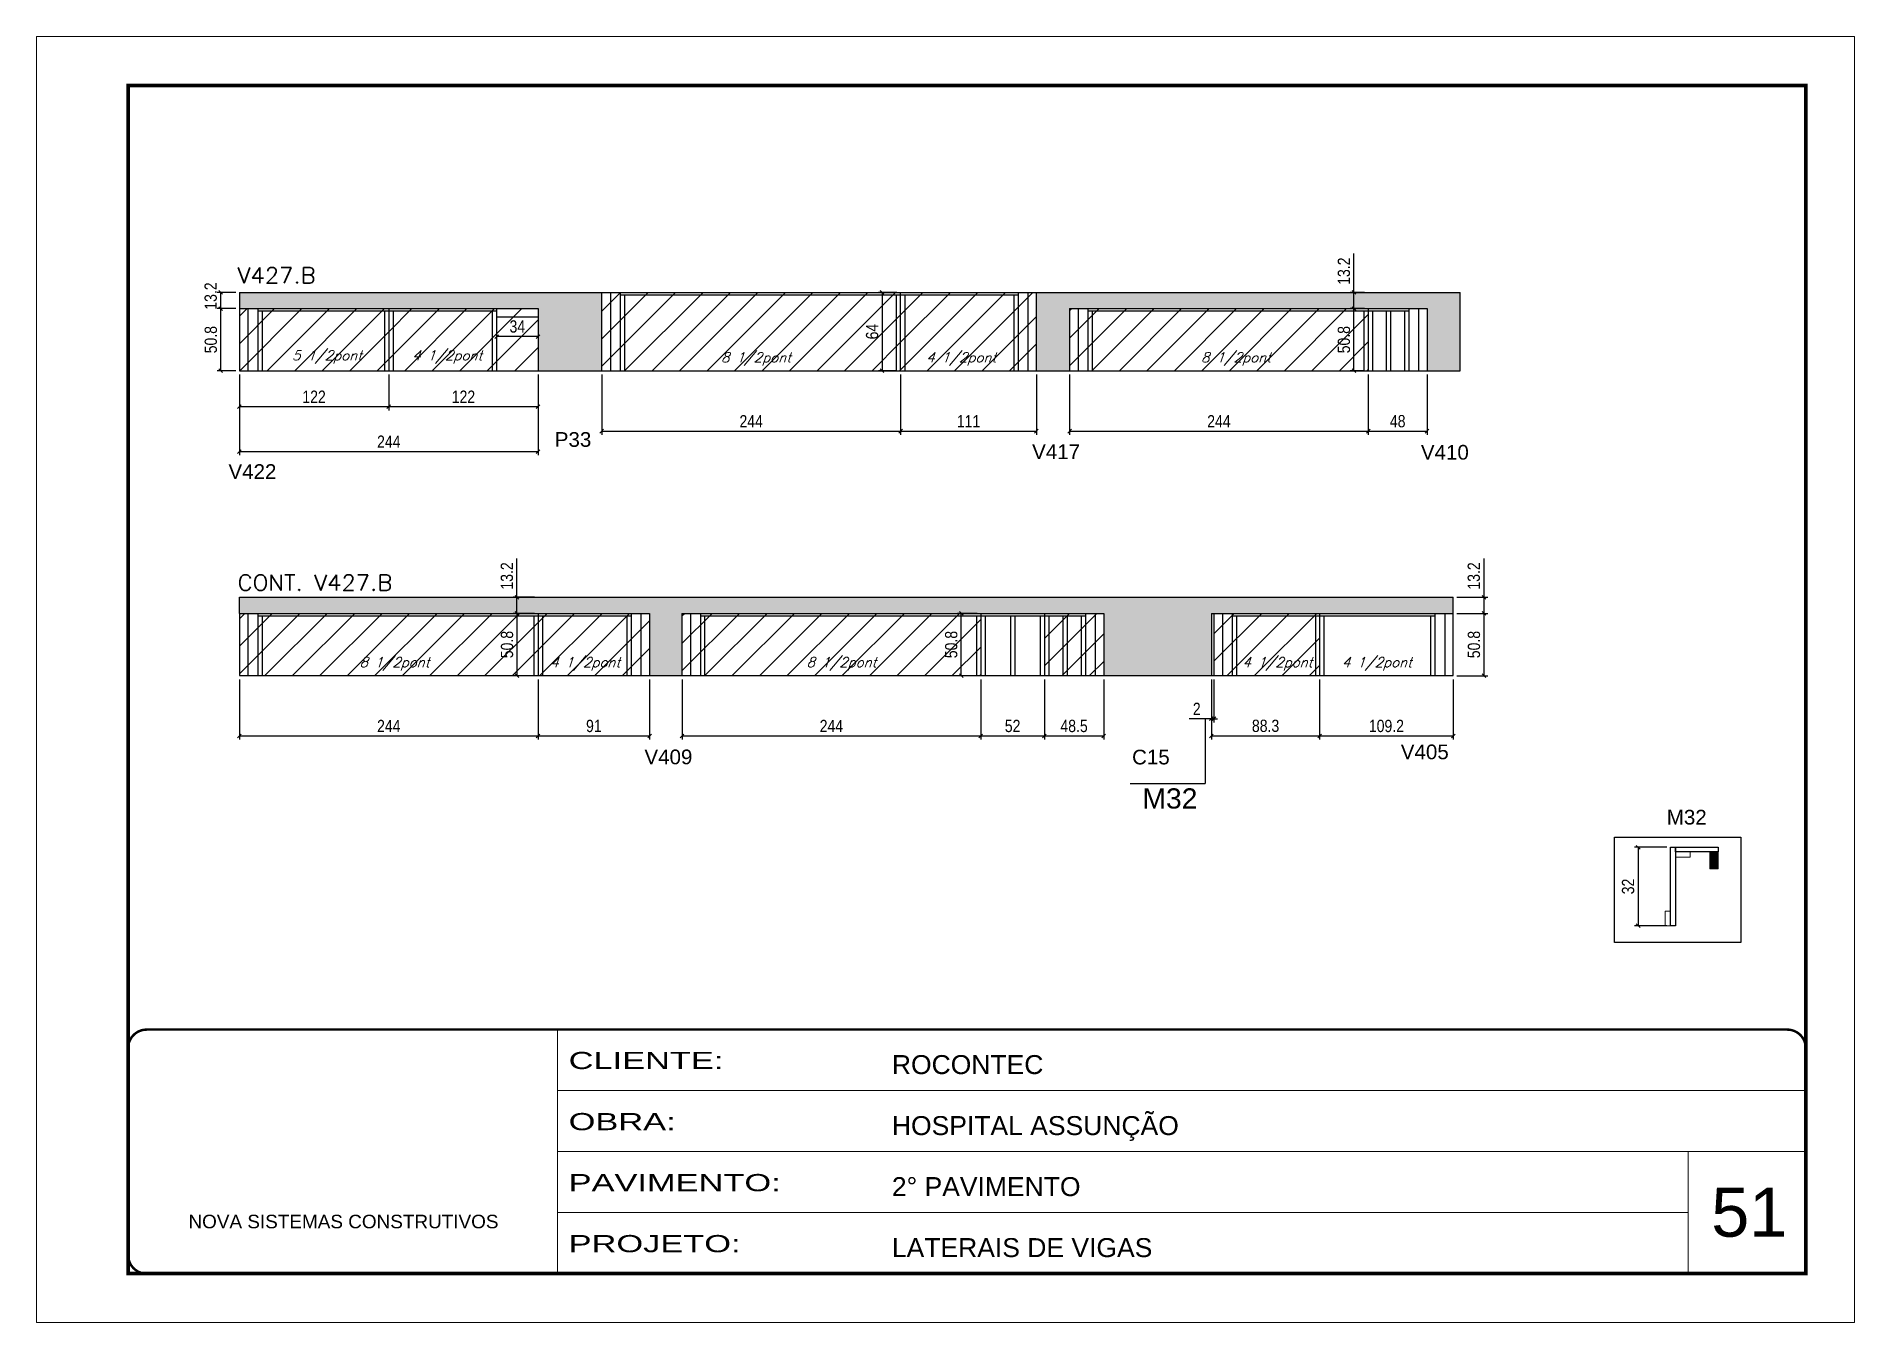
# Model space of a CAD drawing. Extents: x 137137 to 143418, y 10464 to 34486.
# Drawn here: x 140307 to 141792, y 19653 to 20703 of the extents above; entities that cross this region are included whole.
import ezdxf

# ---------------------------------------------------------------- set-up
doc = ezdxf.new("R2010")
doc.units = 0
doc.linetypes.add('CONTINUO', pattern=[0])
doc.linetypes.add('DASHED', pattern=[0.75, 0.5, -0.25])
for name, color, linetype in [('5', 5, 'Continuous'), ('COTA', 241, 'Continuous'), ('NOMENCLATURA', 7, 'Continuous'), ('Painéis', 200, 'Continuous'), ('Reaproveitamento', 251, 'Continuous'), ('SARR_2.2x7', 40, 'Continuous'), ('SARR_3.5x7', 81, 'Continuous'), ('texto', 7, 'Continuous')]:
    doc.layers.add(name, color=color, linetype=linetype)
for name, color, linetype, lineweight in [('CARIMBO', 255, 'Continuous', 9), ('Folhas', 255, 'Continuous', 9), ('Madeira', 126, 'Continuous', 18), ('Sarr 2.2x7', 40, 'Continuous', 9), ('SARRAFO DE PRESSAO', 251, 'DASHED', 9), ('Texto Seção', 7, 'Continuous', 15)]:
    doc.layers.add(name, color=color, linetype=linetype, lineweight=lineweight)
doc.styles.add('ARIAL', font='arial.ttf')
doc.styles.add('COTA TECNICA', font='techl___.ttf', dxfattribs={"height": 10})
doc.styles.add('REGUA-120', font='ROMANS.shx', dxfattribs={"height": 15})
doc.styles.add('Romans', font='romans.shx')
doc.styles.get("Standard").update_dxf_attribs({"font": 'arial.ttf'})
doc.styles.add('Tecnologia', font='')
doc.styles.get('Tecnologia').set_extended_font_data('Forgotten Futurist')
doc.dimstyles.new('PAINEL', dxfattribs={"dimtxt": 10, "dimasz": 3, "dimexe": 3, "dimexo": 3, "dimgap": 3, "dimtad": 1, "dimdec": 1, "dimzin": 12, "dimdsep": 46, "dimtxsty": 'COTA TECNICA', "dimblk1": 'OBLIQUE', "dimblk2": 'OBLIQUE', "dimsah": 1, "dimcen": 0.9, "dimclrd": 4, "dimclre": 4, "dimclrt": 240, "dimadec": 1, "dimazin": 3, "dimtfac": 1, "dimtdec": 1, "dimtmove": 0, "dimatfit": 3, "dimfxl": 1, "dimtolj": 1, "dimtzin": 12, "dimarcsym": 0})

msp = doc.modelspace()

# ---------------------------------------------------------------- texts
at = {"layer": '5', "linetype": 'Continuous'}
for s, p in [('P33', (140730.68, 20367.81)), ('V417', (141120.53, 20357.78)), ('V410', (141438.05, 20357.37)), ('V422', (140464.19, 20341.63)), ('V405', (141421.64, 20112.79)), ('V409', (140803.92, 20108.69)), ('C15', (141202.17, 20108.55))]:
    msp.add_text(s, height=12, rotation=0.00004, dxfattribs=at).set_placement(p)
at = {"layer": '5', "color": 7, "linetype": 'Continuous'}
msp.add_text('M32', height=12, rotation=359.99996, dxfattribs=at).set_placement((141638.88, 20059.49))
at = {"layer": 'CARIMBO', "style": 'ARIAL'}
msp.add_text('51', height=40, dxfattribs=at).set_placement((141675.15, 19723.02))
at = {"layer": 'NOMENCLATURA', "linetype": 'Continuous'}
msp.add_text('M32', height=16.5, dxfattribs=at).set_placement((141210.68, 20072.53))
at = {"layer": 'texto', "color": 2, "char_height": 8, "attachment_point": 5, "style": 'Romans'}
for s, insert in [('{\\Q19;\\C256;5 1/2pont}', (140544.68, 20441.17)), ('{\\Q19;\\C256;4 1/2pont}', (140642.88, 20441.17)), ('{\\Q19;\\C256;8 1/2pont}', (140895.06, 20439.53)), ('{\\Q19;\\C256;4 1/2pont}', (141062.69, 20439.53)), ('{\\Q19;\\C256;8 1/2pont}', (141287.07, 20439.53)), ('{\\Q19;\\C256;8 1/2pont}', (140599.86, 20190.69)), ('{\\Q19;\\C256;4 1/2pont}', (140755.59, 20190.69)), ('{\\Q19;\\C256;8 1/2pont}', (140964.88, 20190.69)), ('{\\Q19;\\C256;4 1/2pont}', (141320.98, 20190.69)), ('{\\Q19;\\C256;4 1/2pont}', (141402.16, 20190.69))]:
    msp.add_mtext(s, dxfattribs=dict(at, insert=insert))
at = {"layer": 'Texto Seção', "style": 'REGUA-120', "width": 1.05}
for s, p in [('V427.B', (140471.65, 20501.28)), ('CONT. V427.B', (140471.65, 20250.45))]:
    msp.add_text(s, height=13, dxfattribs=at).set_placement(p)

# ---------------------------------------------------------------- blocks, each defined once
blk = doc.blocks.new('9999999999')
at = {"color": 30, "linetype": 'CONTINUO'}
for p, q in [((98564.6, 34230.2), (98564.6, 34429.4)), ((98564.6, 34379.6), (99584, 34379.6)), ((98564.6, 34329.8), (99488, 34329.8)), ((99584, 34329.8), (99488, 34329.8)), ((99488, 34329.8), (99488, 34230.2)), ((98564.6, 34280), (99488, 34280))]:
    blk.add_line(p, q, dxfattribs=at)
at = {"color": 30, "linetype": 'CONTINUO', "const_width": 2}
blk.add_lwpolyline([(99584, 34230.2), (99584, 34414.4, 0.414214), (99569, 34429.4), (98229, 34429.4, 0.414214), (98214, 34414.4), (98214, 34245.2, 0.414214), (98229, 34230.2), (99584, 34230.2)], format="xyb", dxfattribs=at)
at = {"layer": 'Folhas'}
blk.add_lwpolyline([(98139, 34190.2), (99624, 34190.2), (99624, 35240.2), (98139, 35240.2)], close=True, dxfattribs=at)
at = {"layer": 'Folhas', "color": 30, "const_width": 3}
blk.add_lwpolyline([(98214, 34230.2), (99584, 34230.2), (99584, 35200.2), (98214, 35200.2)], close=True, dxfattribs=at)
at = {"color": 7, "linetype": 'Continuous', "ltscale": 5, "style": 'ARIAL'}
for s, height, p in [('ROCONTEC', 15.48, (98837.7, 34393.1)), ('HOSPITAL ASSUNÇÃO', 15.483, (98837.7, 34343.3)), ('2° PAVIMENTO', 15.483, (98837.7, 34293.5)), ('NOVA SISTEMAS CONSTRUTIVOS', 11.059, (98263.2, 34267.2)), ('LATERAIS DE VIGAS', 15.483, (98837.7, 34243.7))]:
    blk.add_text(s, height=height, dxfattribs=at).set_placement(p)
at = {"layer": 'Folhas', "color": 7, "style": 'Tecnologia', "width": 1.5}
for s, p in [('CLIENTE:', (98573.7, 34397.2)), ('OBRA:', (98573.7, 34347.3)), ('PAVIMENTO:', (98573.7, 34297.5)), ('PROJETO:', (98573.7, 34247.7))]:
    blk.add_text(s, height=14, dxfattribs=at).set_placement(p)
blk = doc.blocks.new('_Oblique')
at = {"color": 0, "linetype": 'ByBlock', "lineweight": -2}
blk.add_line((-0.5, -0.5), (0.5, 0.5), dxfattribs=at)
blk = doc.blocks.new('*D1813')
at = {"layer": 'COTA', "color": 4, "lineweight": -2, "ltscale": 25, "transparency": 16777216}
for p, q in [((140470.1, 20480.7), (140454.9, 20480.7)), ((140457.9, 20429.9), (140457.9, 20480.7)), ((140470.1, 20429.9), (140454.9, 20429.9))]:
    blk.add_line(p, q, dxfattribs=at)
at = {"layer": 'Defpoints', "color": 0, "ltscale": 25, "transparency": 16777216}
for p in [(140457.9, 20480.7), (140473.1, 20480.7), (140473.1, 20429.9)]:
    blk.add_point(p, dxfattribs=at)
at = {"layer": 'COTA', "color": 4, "lineweight": -2, "ltscale": 25, "transparency": 16777216, "xscale": 3, "yscale": 3, "zscale": 3}
for p, rotation in [((140457.9, 20480.7), 90), ((140457.9, 20429.9), 270)]:
    blk.add_blockref('_Oblique', p, dxfattribs=dict(at, rotation=rotation))
at = {"layer": 'COTA', "color": 240, "ltscale": 25, "transparency": 16777216, "insert": (140449.8, 20455.3), "char_height": 10, "attachment_point": 5, "rotation": 90, "style": 'COTA TECNICA'}
blk.add_mtext('\\A1;50.8', dxfattribs=at)
blk = doc.blocks.new('*D1814')
at = {"layer": 'COTA', "color": 4, "lineweight": -2, "ltscale": 25, "transparency": 16777216}
for p, q in [((140470.1, 20493.9), (140454.9, 20493.9)), ((140457.9, 20480.7), (140457.9, 20493.9)), ((140470.1, 20480.7), (140454.9, 20480.7))]:
    blk.add_line(p, q, dxfattribs=at)
at = {"layer": 'Defpoints', "color": 0, "ltscale": 25, "transparency": 16777216}
for p in [(140457.9, 20493.9), (140473.1, 20493.9), (140473.1, 20480.7)]:
    blk.add_point(p, dxfattribs=at)
at = {"layer": 'COTA', "color": 4, "lineweight": -2, "ltscale": 25, "transparency": 16777216, "xscale": 3, "yscale": 3, "zscale": 3}
for p, rotation in [((140457.9, 20493.9), 90), ((140457.9, 20480.7), 270)]:
    blk.add_blockref('_Oblique', p, dxfattribs=dict(at, rotation=rotation))
at = {"layer": 'COTA', "color": 240, "ltscale": 25, "transparency": 16777216, "insert": (140449.7, 20490.9), "char_height": 10, "attachment_point": 5, "rotation": 90, "style": 'COTA TECNICA'}
blk.add_mtext('\\A1;13.2', dxfattribs=at)
blk = doc.blocks.new('*D1815')
at = {"layer": 'COTA', "color": 4, "lineweight": -2, "ltscale": 25, "transparency": 16777216}
for p, q in [((141010.1, 20493.9), (140995, 20493.9)), ((140998, 20493.9), (140998, 20429.9)), ((141010.1, 20429.9), (140995, 20429.9))]:
    blk.add_line(p, q, dxfattribs=at)
at = {"layer": 'Defpoints', "color": 0, "ltscale": 25, "transparency": 16777216}
for p in [(141013.1, 20493.9), (140998, 20429.9), (141013.1, 20429.9)]:
    blk.add_point(p, dxfattribs=at)
at = {"layer": 'COTA', "color": 4, "lineweight": -2, "ltscale": 25, "transparency": 16777216, "xscale": 3, "yscale": 3, "zscale": 3}
for p, rotation in [((140998, 20493.9), 90), ((140998, 20429.9), 270)]:
    blk.add_blockref('_Oblique', p, dxfattribs=dict(at, rotation=rotation))
at = {"layer": 'COTA', "color": 240, "ltscale": 25, "transparency": 16777216, "insert": (140989.9, 20461.9), "char_height": 10, "attachment_point": 5, "rotation": 90, "style": 'COTA TECNICA'}
blk.add_mtext('\\A1;64', dxfattribs=at)
blk = doc.blocks.new('*D1816')
at = {"layer": 'COTA', "color": 4, "lineweight": -2, "ltscale": 25, "transparency": 16777216}
for p, q in [((141392.1, 20480.7), (141380.4, 20480.7)), ((141383.4, 20429.9), (141383.4, 20480.7)), ((141392.1, 20429.9), (141380.4, 20429.9))]:
    blk.add_line(p, q, dxfattribs=at)
at = {"layer": 'Defpoints', "color": 0, "ltscale": 25, "transparency": 16777216}
for p in [(141383.4, 20480.7), (141395.1, 20480.7), (141395.1, 20429.9)]:
    blk.add_point(p, dxfattribs=at)
at = {"layer": 'COTA', "color": 4, "lineweight": -2, "ltscale": 25, "transparency": 16777216, "xscale": 3, "yscale": 3, "zscale": 3}
for p, rotation in [((141383.4, 20480.7), 90), ((141383.4, 20429.9), 270)]:
    blk.add_blockref('_Oblique', p, dxfattribs=dict(at, rotation=rotation))
at = {"layer": 'COTA', "color": 240, "ltscale": 25, "transparency": 16777216, "insert": (141375.2, 20455.3), "char_height": 10, "attachment_point": 5, "rotation": 90, "style": 'COTA TECNICA'}
blk.add_mtext('\\A1;50.8', dxfattribs=at)
blk = doc.blocks.new('*D1817')
at = {"layer": 'COTA', "color": 4, "lineweight": -2, "ltscale": 25, "transparency": 16777216}
for p, q in [((140714.1, 20231.8), (140696.8, 20231.8)), ((140699.8, 20231.8), (140699.8, 20181)), ((140714.1, 20181), (140696.8, 20181))]:
    blk.add_line(p, q, dxfattribs=at)
at = {"layer": 'Defpoints', "color": 0, "ltscale": 25, "transparency": 16777216}
for p in [(140717.1, 20231.8), (140699.8, 20181), (140717.1, 20181)]:
    blk.add_point(p, dxfattribs=at)
at = {"layer": 'COTA', "color": 4, "lineweight": -2, "ltscale": 25, "transparency": 16777216, "xscale": 3, "yscale": 3, "zscale": 3}
for p, rotation in [((140699.8, 20231.8), 90), ((140699.8, 20181), 270)]:
    blk.add_blockref('_Oblique', p, dxfattribs=dict(at, rotation=rotation))
at = {"layer": 'COTA', "color": 240, "ltscale": 25, "transparency": 16777216, "insert": (140691.7, 20206.4), "char_height": 10, "attachment_point": 5, "rotation": 90, "style": 'COTA TECNICA'}
blk.add_mtext('\\A1;50.8', dxfattribs=at)
blk = doc.blocks.new('*D1818')
at = {"layer": 'COTA', "color": 4, "lineweight": -2, "ltscale": 25, "transparency": 16777216}
for p, q in [((141075.6, 20231.8), (141059.6, 20231.8)), ((141062.6, 20181), (141062.6, 20231.8)), ((141075.6, 20181), (141059.6, 20181))]:
    blk.add_line(p, q, dxfattribs=at)
at = {"layer": 'Defpoints', "color": 0, "ltscale": 25, "transparency": 16777216}
for p in [(141062.6, 20231.8), (141078.6, 20231.8), (141078.6, 20181)]:
    blk.add_point(p, dxfattribs=at)
at = {"layer": 'COTA', "color": 4, "lineweight": -2, "ltscale": 25, "transparency": 16777216, "xscale": 3, "yscale": 3, "zscale": 3}
for p, rotation in [((141062.6, 20231.8), 90), ((141062.6, 20181), 270)]:
    blk.add_blockref('_Oblique', p, dxfattribs=dict(at, rotation=rotation))
at = {"layer": 'COTA', "color": 240, "ltscale": 25, "transparency": 16777216, "insert": (141054.5, 20206.4), "char_height": 10, "attachment_point": 5, "rotation": 90, "style": 'COTA TECNICA'}
blk.add_mtext('\\A1;50.8', dxfattribs=at)
blk = doc.blocks.new('*D1819')
at = {"layer": 'COTA', "color": 4, "lineweight": -2, "ltscale": 25, "transparency": 16777216}
for p, q in [((140473.1, 20426.9), (140473.1, 20397.6)), ((140595.1, 20426.9), (140595.1, 20397.6)), ((140473.1, 20400.6), (140595.1, 20400.6))]:
    blk.add_line(p, q, dxfattribs=at)
at = {"layer": 'Defpoints', "color": 0, "ltscale": 25, "transparency": 16777216}
for p in [(140473.1, 20429.9), (140595.1, 20429.9), (140595.1, 20400.6)]:
    blk.add_point(p, dxfattribs=at)
at = {"layer": 'COTA', "color": 4, "lineweight": -2, "ltscale": 25, "transparency": 16777216, "xscale": 3, "yscale": 3, "zscale": 3, "rotation": 180}
blk.add_blockref('_Oblique', (140473.1, 20400.6), dxfattribs=at)
at = {"layer": 'COTA', "color": 4, "lineweight": -2, "ltscale": 25, "transparency": 16777216, "xscale": 3, "yscale": 3, "zscale": 3}
blk.add_blockref('_Oblique', (140595.1, 20400.6), dxfattribs=at)
at = {"layer": 'COTA', "color": 240, "ltscale": 25, "transparency": 16777216, "insert": (140534.1, 20408.7), "char_height": 10, "attachment_point": 5, "style": 'COTA TECNICA'}
blk.add_mtext('\\A1;122', dxfattribs=at)
blk = doc.blocks.new('*D1820')
at = {"layer": 'COTA', "color": 4, "lineweight": -2, "ltscale": 25, "transparency": 16777216}
for p, q in [((140595.1, 20426.9), (140595.1, 20397.6)), ((140717.1, 20426.9), (140717.1, 20397.6)), ((140595.1, 20400.6), (140717.1, 20400.6))]:
    blk.add_line(p, q, dxfattribs=at)
at = {"layer": 'Defpoints', "color": 0, "ltscale": 25, "transparency": 16777216}
for p in [(140595.1, 20429.9), (140717.1, 20429.9), (140717.1, 20400.6)]:
    blk.add_point(p, dxfattribs=at)
at = {"layer": 'COTA', "color": 4, "lineweight": -2, "ltscale": 25, "transparency": 16777216, "xscale": 3, "yscale": 3, "zscale": 3, "rotation": 180}
blk.add_blockref('_Oblique', (140595.1, 20400.6), dxfattribs=at)
at = {"layer": 'COTA', "color": 4, "lineweight": -2, "ltscale": 25, "transparency": 16777216, "xscale": 3, "yscale": 3, "zscale": 3}
blk.add_blockref('_Oblique', (140717.1, 20400.6), dxfattribs=at)
at = {"layer": 'COTA', "color": 240, "ltscale": 25, "transparency": 16777216, "insert": (140656.1, 20408.7), "char_height": 10, "attachment_point": 5, "style": 'COTA TECNICA'}
blk.add_mtext('\\A1;122', dxfattribs=at)
blk = doc.blocks.new('*D1821')
at = {"layer": 'COTA', "color": 4, "lineweight": -2, "ltscale": 25, "transparency": 16777216}
for p, q in [((140769.1, 20426.9), (140769.1, 20377.6)), ((141013.1, 20426.9), (141013.1, 20377.6)), ((140769.1, 20380.6), (141013.1, 20380.6))]:
    blk.add_line(p, q, dxfattribs=at)
at = {"layer": 'Defpoints', "color": 0, "ltscale": 25, "transparency": 16777216}
for p in [(140769.1, 20429.9), (141013.1, 20429.9), (141013.1, 20380.6)]:
    blk.add_point(p, dxfattribs=at)
at = {"layer": 'COTA', "color": 4, "lineweight": -2, "ltscale": 25, "transparency": 16777216, "xscale": 3, "yscale": 3, "zscale": 3, "rotation": 180}
blk.add_blockref('_Oblique', (140769.1, 20380.6), dxfattribs=at)
at = {"layer": 'COTA', "color": 4, "lineweight": -2, "ltscale": 25, "transparency": 16777216, "xscale": 3, "yscale": 3, "zscale": 3}
blk.add_blockref('_Oblique', (141013.1, 20380.6), dxfattribs=at)
at = {"layer": 'COTA', "color": 240, "ltscale": 25, "transparency": 16777216, "insert": (140891.1, 20388.7), "char_height": 10, "attachment_point": 5, "style": 'COTA TECNICA'}
blk.add_mtext('\\A1;244', dxfattribs=at)
blk = doc.blocks.new('*D1822')
at = {"layer": 'COTA', "color": 4, "lineweight": -2, "ltscale": 25, "transparency": 16777216}
for p, q in [((141013.1, 20426.9), (141013.1, 20377.6)), ((141124.1, 20426.9), (141124.1, 20377.6)), ((141013.1, 20380.6), (141124.1, 20380.6))]:
    blk.add_line(p, q, dxfattribs=at)
at = {"layer": 'Defpoints', "color": 0, "ltscale": 25, "transparency": 16777216}
for p in [(141013.1, 20429.9), (141124.1, 20429.9), (141124.1, 20380.6)]:
    blk.add_point(p, dxfattribs=at)
at = {"layer": 'COTA', "color": 4, "lineweight": -2, "ltscale": 25, "transparency": 16777216, "xscale": 3, "yscale": 3, "zscale": 3, "rotation": 180}
blk.add_blockref('_Oblique', (141013.1, 20380.6), dxfattribs=at)
at = {"layer": 'COTA', "color": 4, "lineweight": -2, "ltscale": 25, "transparency": 16777216, "xscale": 3, "yscale": 3, "zscale": 3}
blk.add_blockref('_Oblique', (141124.1, 20380.6), dxfattribs=at)
at = {"layer": 'COTA', "color": 240, "ltscale": 25, "transparency": 16777216, "insert": (141068.6, 20388.7), "char_height": 10, "attachment_point": 5, "style": 'COTA TECNICA'}
blk.add_mtext('\\A1;111', dxfattribs=at)
blk = doc.blocks.new('*D1823')
at = {"layer": 'COTA', "color": 4, "lineweight": -2, "ltscale": 25, "transparency": 16777216}
for p, q in [((141151.1, 20426.9), (141151.1, 20377.6)), ((141395.1, 20426.9), (141395.1, 20377.6)), ((141151.1, 20380.6), (141395.1, 20380.6))]:
    blk.add_line(p, q, dxfattribs=at)
at = {"layer": 'Defpoints', "color": 0, "ltscale": 25, "transparency": 16777216}
for p in [(141151.1, 20429.9), (141395.1, 20429.9), (141395.1, 20380.6)]:
    blk.add_point(p, dxfattribs=at)
at = {"layer": 'COTA', "color": 4, "lineweight": -2, "ltscale": 25, "transparency": 16777216, "xscale": 3, "yscale": 3, "zscale": 3, "rotation": 180}
blk.add_blockref('_Oblique', (141151.1, 20380.6), dxfattribs=at)
at = {"layer": 'COTA', "color": 4, "lineweight": -2, "ltscale": 25, "transparency": 16777216, "xscale": 3, "yscale": 3, "zscale": 3}
blk.add_blockref('_Oblique', (141395.1, 20380.6), dxfattribs=at)
at = {"layer": 'COTA', "color": 240, "ltscale": 25, "transparency": 16777216, "insert": (141273.1, 20388.7), "char_height": 10, "attachment_point": 5, "style": 'COTA TECNICA'}
blk.add_mtext('\\A1;244', dxfattribs=at)
blk = doc.blocks.new('*D1824')
at = {"layer": 'COTA', "color": 4, "lineweight": -2, "ltscale": 25, "transparency": 16777216}
for p, q in [((141395.1, 20426.9), (141395.1, 20377.6)), ((141443.1, 20426.9), (141443.1, 20377.6)), ((141395.1, 20380.6), (141443.1, 20380.6))]:
    blk.add_line(p, q, dxfattribs=at)
at = {"layer": 'Defpoints', "color": 0, "ltscale": 25, "transparency": 16777216}
for p in [(141395.1, 20429.9), (141443.1, 20429.9), (141443.1, 20380.6)]:
    blk.add_point(p, dxfattribs=at)
at = {"layer": 'COTA', "color": 4, "lineweight": -2, "ltscale": 25, "transparency": 16777216, "xscale": 3, "yscale": 3, "zscale": 3, "rotation": 180}
blk.add_blockref('_Oblique', (141395.1, 20380.6), dxfattribs=at)
at = {"layer": 'COTA', "color": 4, "lineweight": -2, "ltscale": 25, "transparency": 16777216, "xscale": 3, "yscale": 3, "zscale": 3}
blk.add_blockref('_Oblique', (141443.1, 20380.6), dxfattribs=at)
at = {"layer": 'COTA', "color": 240, "ltscale": 25, "transparency": 16777216, "insert": (141419.1, 20388.7), "char_height": 10, "attachment_point": 5, "style": 'COTA TECNICA'}
blk.add_mtext('\\A1;48', dxfattribs=at)
blk = doc.blocks.new('*D1825')
at = {"layer": 'COTA', "color": 4, "lineweight": -2, "ltscale": 25, "transparency": 16777216}
for p, q in [((140473.1, 20178), (140473.1, 20128.8)), ((140717.1, 20178), (140717.1, 20128.8)), ((140473.1, 20131.8), (140717.1, 20131.8))]:
    blk.add_line(p, q, dxfattribs=at)
at = {"layer": 'Defpoints', "color": 0, "ltscale": 25, "transparency": 16777216}
for p in [(140473.1, 20181), (140717.1, 20181), (140717.1, 20131.8)]:
    blk.add_point(p, dxfattribs=at)
at = {"layer": 'COTA', "color": 4, "lineweight": -2, "ltscale": 25, "transparency": 16777216, "xscale": 3, "yscale": 3, "zscale": 3, "rotation": 180}
blk.add_blockref('_Oblique', (140473.1, 20131.8), dxfattribs=at)
at = {"layer": 'COTA', "color": 4, "lineweight": -2, "ltscale": 25, "transparency": 16777216, "xscale": 3, "yscale": 3, "zscale": 3}
blk.add_blockref('_Oblique', (140717.1, 20131.8), dxfattribs=at)
at = {"layer": 'COTA', "color": 240, "ltscale": 25, "transparency": 16777216, "insert": (140595.1, 20139.9), "char_height": 10, "attachment_point": 5, "style": 'COTA TECNICA'}
blk.add_mtext('\\A1;244', dxfattribs=at)
blk = doc.blocks.new('*D1826')
at = {"layer": 'COTA', "color": 4, "lineweight": -2, "ltscale": 25, "transparency": 16777216}
for p, q in [((140717.1, 20178), (140717.1, 20128.8)), ((140808.1, 20178), (140808.1, 20128.8)), ((140717.1, 20131.8), (140808.1, 20131.8))]:
    blk.add_line(p, q, dxfattribs=at)
at = {"layer": 'Defpoints', "color": 0, "ltscale": 25, "transparency": 16777216}
for p in [(140717.1, 20181), (140808.1, 20181), (140808.1, 20131.8)]:
    blk.add_point(p, dxfattribs=at)
at = {"layer": 'COTA', "color": 4, "lineweight": -2, "ltscale": 25, "transparency": 16777216, "xscale": 3, "yscale": 3, "zscale": 3, "rotation": 180}
blk.add_blockref('_Oblique', (140717.1, 20131.8), dxfattribs=at)
at = {"layer": 'COTA', "color": 4, "lineweight": -2, "ltscale": 25, "transparency": 16777216, "xscale": 3, "yscale": 3, "zscale": 3}
blk.add_blockref('_Oblique', (140808.1, 20131.8), dxfattribs=at)
at = {"layer": 'COTA', "color": 240, "ltscale": 25, "transparency": 16777216, "insert": (140762.6, 20139.9), "char_height": 10, "attachment_point": 5, "style": 'COTA TECNICA'}
blk.add_mtext('\\A1;91', dxfattribs=at)
blk = doc.blocks.new('*D1827')
at = {"layer": 'COTA', "color": 4, "lineweight": -2, "ltscale": 25, "transparency": 16777216}
for p, q in [((140834.6, 20178), (140834.6, 20128.8)), ((141078.6, 20178), (141078.6, 20128.8)), ((140834.6, 20131.8), (141078.6, 20131.8))]:
    blk.add_line(p, q, dxfattribs=at)
at = {"layer": 'Defpoints', "color": 0, "ltscale": 25, "transparency": 16777216}
for p in [(140834.6, 20181), (141078.6, 20181), (141078.6, 20131.8)]:
    blk.add_point(p, dxfattribs=at)
at = {"layer": 'COTA', "color": 4, "lineweight": -2, "ltscale": 25, "transparency": 16777216, "xscale": 3, "yscale": 3, "zscale": 3, "rotation": 180}
blk.add_blockref('_Oblique', (140834.6, 20131.8), dxfattribs=at)
at = {"layer": 'COTA', "color": 4, "lineweight": -2, "ltscale": 25, "transparency": 16777216, "xscale": 3, "yscale": 3, "zscale": 3}
blk.add_blockref('_Oblique', (141078.6, 20131.8), dxfattribs=at)
at = {"layer": 'COTA', "color": 240, "ltscale": 25, "transparency": 16777216, "insert": (140956.6, 20139.9), "char_height": 10, "attachment_point": 5, "style": 'COTA TECNICA'}
blk.add_mtext('\\A1;244', dxfattribs=at)
blk = doc.blocks.new('*D1828')
at = {"layer": 'COTA', "color": 4, "lineweight": -2, "ltscale": 25, "transparency": 16777216}
for p, q in [((141078.6, 20178), (141078.6, 20128.8)), ((141130.6, 20178), (141130.6, 20128.8)), ((141078.6, 20131.8), (141130.6, 20131.8))]:
    blk.add_line(p, q, dxfattribs=at)
at = {"layer": 'Defpoints', "color": 0, "ltscale": 25, "transparency": 16777216}
for p in [(141078.6, 20181), (141130.6, 20181), (141130.6, 20131.8)]:
    blk.add_point(p, dxfattribs=at)
at = {"layer": 'COTA', "color": 4, "lineweight": -2, "ltscale": 25, "transparency": 16777216, "xscale": 3, "yscale": 3, "zscale": 3, "rotation": 180}
blk.add_blockref('_Oblique', (141078.6, 20131.8), dxfattribs=at)
at = {"layer": 'COTA', "color": 4, "lineweight": -2, "ltscale": 25, "transparency": 16777216, "xscale": 3, "yscale": 3, "zscale": 3}
blk.add_blockref('_Oblique', (141130.6, 20131.8), dxfattribs=at)
at = {"layer": 'COTA', "color": 240, "ltscale": 25, "transparency": 16777216, "insert": (141104.6, 20139.9), "char_height": 10, "attachment_point": 5, "style": 'COTA TECNICA'}
blk.add_mtext('\\A1;52', dxfattribs=at)
blk = doc.blocks.new('*D1829')
at = {"layer": 'COTA', "color": 4, "lineweight": -2, "ltscale": 25, "transparency": 16777216}
for p, q in [((141267, 20178), (141267, 20128.8)), ((141355.3, 20178), (141355.3, 20128.8)), ((141267, 20131.8), (141355.3, 20131.8))]:
    blk.add_line(p, q, dxfattribs=at)
at = {"layer": 'Defpoints', "color": 0, "ltscale": 25, "transparency": 16777216}
for p in [(141267, 20181), (141355.3, 20181), (141355.3, 20131.8)]:
    blk.add_point(p, dxfattribs=at)
at = {"layer": 'COTA', "color": 4, "lineweight": -2, "ltscale": 25, "transparency": 16777216, "xscale": 3, "yscale": 3, "zscale": 3, "rotation": 180}
blk.add_blockref('_Oblique', (141267, 20131.8), dxfattribs=at)
at = {"layer": 'COTA', "color": 4, "lineweight": -2, "ltscale": 25, "transparency": 16777216, "xscale": 3, "yscale": 3, "zscale": 3}
blk.add_blockref('_Oblique', (141355.3, 20131.8), dxfattribs=at)
at = {"layer": 'COTA', "color": 240, "ltscale": 25, "transparency": 16777216, "insert": (141311.2, 20140), "char_height": 10, "attachment_point": 5, "style": 'COTA TECNICA'}
blk.add_mtext('\\A1;88.3', dxfattribs=at)
blk = doc.blocks.new('*D1830')
at = {"layer": 'COTA', "color": 4, "lineweight": -2, "ltscale": 25, "transparency": 16777216}
for p, q in [((141467.5, 20231.8), (141492.6, 20231.8)), ((141489.6, 20181), (141489.6, 20231.8)), ((141467.5, 20181), (141492.6, 20181))]:
    blk.add_line(p, q, dxfattribs=at)
at = {"layer": 'Defpoints', "color": 0, "ltscale": 25, "transparency": 16777216}
for p in [(141464.5, 20231.8), (141489.6, 20231.8), (141464.5, 20181)]:
    blk.add_point(p, dxfattribs=at)
at = {"layer": 'COTA', "color": 4, "lineweight": -2, "ltscale": 25, "transparency": 16777216, "xscale": 3, "yscale": 3, "zscale": 3}
for p, rotation in [((141489.6, 20231.8), 90), ((141489.6, 20181), 270)]:
    blk.add_blockref('_Oblique', p, dxfattribs=dict(at, rotation=rotation))
at = {"layer": 'COTA', "color": 240, "ltscale": 25, "transparency": 16777216, "insert": (141481.4, 20206.4), "char_height": 10, "attachment_point": 5, "rotation": 90, "style": 'COTA TECNICA'}
blk.add_mtext('\\A1;50.8', dxfattribs=at)
blk = doc.blocks.new('*D1831')
at = {"layer": 'COTA', "color": 4, "lineweight": -2, "ltscale": 25, "transparency": 16777216}
for p, q in [((141489.6, 20245), (141489.6, 20276.7)), ((141467.5, 20245), (141492.6, 20245)), ((141489.6, 20231.8), (141489.6, 20245)), ((141467.5, 20231.8), (141492.6, 20231.8))]:
    blk.add_line(p, q, dxfattribs=at)
at = {"layer": 'Defpoints', "color": 0, "ltscale": 25, "transparency": 16777216}
for p in [(141464.5, 20245), (141489.6, 20245), (141464.5, 20231.8)]:
    blk.add_point(p, dxfattribs=at)
at = {"layer": 'COTA', "color": 4, "lineweight": -2, "ltscale": 25, "transparency": 16777216, "xscale": 3, "yscale": 3, "zscale": 3}
for p, rotation in [((141489.6, 20245), 90), ((141489.6, 20231.8), 270)]:
    blk.add_blockref('_Oblique', p, dxfattribs=dict(at, rotation=rotation))
at = {"layer": 'COTA', "color": 240, "ltscale": 25, "transparency": 16777216, "insert": (141481.3, 20262.4), "char_height": 10, "attachment_point": 5, "rotation": 90, "style": 'COTA TECNICA'}
blk.add_mtext('\\A1;13.2', dxfattribs=at)
blk = doc.blocks.new('*D1832')
at = {"layer": 'COTA', "color": 4, "lineweight": -2, "ltscale": 25, "transparency": 16777216}
for p, q in [((141383.4, 20493.9), (141383.4, 20525.6)), ((141392.1, 20493.9), (141380.4, 20493.9)), ((141383.4, 20480.7), (141383.4, 20493.9)), ((141392.1, 20480.7), (141380.4, 20480.7))]:
    blk.add_line(p, q, dxfattribs=at)
at = {"layer": 'Defpoints', "color": 0, "ltscale": 25, "transparency": 16777216}
for p in [(141383.4, 20493.9), (141395.1, 20493.9), (141395.1, 20480.7)]:
    blk.add_point(p, dxfattribs=at)
at = {"layer": 'COTA', "color": 4, "lineweight": -2, "ltscale": 25, "transparency": 16777216, "xscale": 3, "yscale": 3, "zscale": 3}
for p, rotation in [((141383.4, 20493.9), 90), ((141383.4, 20480.7), 270)]:
    blk.add_blockref('_Oblique', p, dxfattribs=dict(at, rotation=rotation))
at = {"layer": 'COTA', "color": 240, "ltscale": 25, "transparency": 16777216, "insert": (141375.2, 20511.2), "char_height": 10, "attachment_point": 5, "rotation": 90, "style": 'COTA TECNICA'}
blk.add_mtext('\\A1;13.2', dxfattribs=at)
blk = doc.blocks.new('*D1833')
at = {"layer": 'COTA', "color": 4, "lineweight": -2, "ltscale": 25, "transparency": 16777216}
for p, q in [((140699.8, 20245), (140699.8, 20276.7)), ((140714.1, 20245), (140696.8, 20245)), ((140699.8, 20231.8), (140699.8, 20245)), ((140714.1, 20231.8), (140696.8, 20231.8))]:
    blk.add_line(p, q, dxfattribs=at)
at = {"layer": 'Defpoints', "color": 0, "ltscale": 25, "transparency": 16777216}
for p in [(140699.8, 20245), (140717.1, 20245), (140717.1, 20231.8)]:
    blk.add_point(p, dxfattribs=at)
at = {"layer": 'COTA', "color": 4, "lineweight": -2, "ltscale": 25, "transparency": 16777216, "xscale": 3, "yscale": 3, "zscale": 3}
for p, rotation in [((140699.8, 20245), 90), ((140699.8, 20231.8), 270)]:
    blk.add_blockref('_Oblique', p, dxfattribs=dict(at, rotation=rotation))
at = {"layer": 'COTA', "color": 240, "ltscale": 25, "transparency": 16777216, "insert": (140691.6, 20262.4), "char_height": 10, "attachment_point": 5, "rotation": 90, "style": 'COTA TECNICA'}
blk.add_mtext('\\A1;13.2', dxfattribs=at)
blk = doc.blocks.new('*D1834')
at = {"layer": 'COTA', "color": 4, "lineweight": -2, "ltscale": 25, "transparency": 16777216}
for p, q in [((140473.1, 20426.9), (140473.1, 20360.9)), ((140717.1, 20426.9), (140717.1, 20360.9)), ((140473.1, 20363.9), (140717.1, 20363.9))]:
    blk.add_line(p, q, dxfattribs=at)
at = {"layer": 'Defpoints', "color": 0, "ltscale": 25, "transparency": 16777216}
for p in [(140473.1, 20429.9), (140717.1, 20429.9), (140717.1, 20363.9)]:
    blk.add_point(p, dxfattribs=at)
at = {"layer": 'COTA', "color": 4, "lineweight": -2, "ltscale": 25, "transparency": 16777216, "xscale": 3, "yscale": 3, "zscale": 3, "rotation": 180}
blk.add_blockref('_Oblique', (140473.1, 20363.9), dxfattribs=at)
at = {"layer": 'COTA', "color": 4, "lineweight": -2, "ltscale": 25, "transparency": 16777216, "xscale": 3, "yscale": 3, "zscale": 3}
blk.add_blockref('_Oblique', (140717.1, 20363.9), dxfattribs=at)
at = {"layer": 'COTA', "color": 240, "ltscale": 25, "transparency": 16777216, "insert": (140595.1, 20372), "char_height": 10, "attachment_point": 5, "style": 'COTA TECNICA'}
blk.add_mtext('\\A1;244', dxfattribs=at)
blk = doc.blocks.new('*D1835')
at = {"layer": 'Defpoints', "color": 0, "linetype": 'ByBlock', "transparency": 16777216}
for p in [(141642, 20040.9), (141615.5, 19976.9), (141642, 19976.9)]:
    blk.add_point(p, dxfattribs=at)
at = {"layer": 'Sarr 2.2x7', "color": 4, "linetype": 'ByBlock', "lineweight": -2, "transparency": 16777216}
for p, q in [((141639, 20040.9), (141612.5, 20040.9)), ((141615.5, 20040.9), (141615.5, 19976.9)), ((141639, 19976.9), (141612.5, 19976.9))]:
    blk.add_line(p, q, dxfattribs=at)
at = {"layer": 'Sarr 2.2x7', "color": 4, "linetype": 'ByBlock', "lineweight": -2, "transparency": 16777216, "xscale": 3, "yscale": 3, "zscale": 3}
for p, rotation in [((141615.5, 20040.9), 90), ((141615.5, 19976.9), 270)]:
    blk.add_blockref('_Oblique', p, dxfattribs=dict(at, rotation=rotation))
at = {"layer": 'Sarr 2.2x7', "color": 240, "linetype": 'ByBlock', "transparency": 16777216, "insert": (141607.3, 20008.9), "char_height": 10, "attachment_point": 5, "rotation": 90, "style": 'COTA TECNICA'}
blk.add_mtext('\\A1;32', dxfattribs=at)
blk = doc.blocks.new('*D1836')
at = {"layer": 'COTA', "color": 4, "lineweight": -2, "ltscale": 25, "transparency": 16777216}
for p, q in [((141267, 20178), (141267, 20142.9)), ((141269, 20178), (141269, 20142.9)), ((141267, 20145.9), (141248.9, 20145.9)), ((141269, 20145.9), (141267, 20145.9)), ((141269, 20145.9), (141272, 20145.9))]:
    blk.add_line(p, q, dxfattribs=at)
at = {"layer": 'Defpoints', "color": 0, "ltscale": 25, "transparency": 16777216}
for p in [(141267, 20181), (141269, 20181), (141267, 20145.9)]:
    blk.add_point(p, dxfattribs=at)
at = {"layer": 'COTA', "color": 4, "lineweight": -2, "ltscale": 25, "transparency": 16777216, "xscale": 3, "yscale": 3, "zscale": 3}
blk.add_blockref('_Oblique', (141267, 20145.9), dxfattribs=at)
at = {"layer": 'COTA', "color": 4, "lineweight": -2, "ltscale": 25, "transparency": 16777216, "xscale": 3, "yscale": 3, "zscale": 3, "rotation": 180}
blk.add_blockref('_Oblique', (141269, 20145.9), dxfattribs=at)
at = {"layer": 'COTA', "color": 240, "ltscale": 25, "transparency": 16777216, "insert": (141255, 20153.9), "char_height": 10, "attachment_point": 5, "style": 'COTA TECNICA'}
blk.add_mtext('\\A1;2', dxfattribs=at)
blk = doc.blocks.new('*D1626')
at = {"layer": 'COTA', "color": 4, "lineweight": -2, "ltscale": 25, "transparency": 16777216}
for p, q in [((141355.3, 20178), (141355.3, 20128.8)), ((141464.5, 20178), (141464.5, 20128.8)), ((141355.3, 20131.8), (141464.5, 20131.8))]:
    blk.add_line(p, q, dxfattribs=at)
at = {"layer": 'Defpoints', "color": 0, "ltscale": 25, "transparency": 16777216}
for p in [(141355.3, 20181), (141464.5, 20181), (141464.5, 20131.8)]:
    blk.add_point(p, dxfattribs=at)
at = {"layer": 'COTA', "color": 4, "lineweight": -2, "ltscale": 25, "transparency": 16777216, "xscale": 3, "yscale": 3, "zscale": 3, "rotation": 180}
blk.add_blockref('_Oblique', (141355.3, 20131.8), dxfattribs=at)
at = {"layer": 'COTA', "color": 4, "lineweight": -2, "ltscale": 25, "transparency": 16777216, "xscale": 3, "yscale": 3, "zscale": 3}
blk.add_blockref('_Oblique', (141464.5, 20131.8), dxfattribs=at)
at = {"layer": 'COTA', "color": 240, "ltscale": 25, "transparency": 16777216, "insert": (141409.9, 20139.9), "char_height": 10, "attachment_point": 5, "style": 'COTA TECNICA'}
blk.add_mtext('\\A1;109.2', dxfattribs=at)
blk = doc.blocks.new('*D1837')
at = {"layer": 'COTA', "color": 4, "lineweight": -2, "ltscale": 25, "transparency": 16777216}
for p, q in [((140683.1, 20470.7), (140683.1, 20454.8)), ((140717.1, 20470.7), (140717.1, 20454.8)), ((140717.1, 20457.8), (140683.1, 20457.8))]:
    blk.add_line(p, q, dxfattribs=at)
at = {"layer": 'Defpoints', "color": 0, "ltscale": 25, "transparency": 16777216}
for p in [(140683.1, 20473.7), (140717.1, 20473.7), (140683.1, 20457.8)]:
    blk.add_point(p, dxfattribs=at)
at = {"layer": 'COTA', "color": 4, "lineweight": -2, "ltscale": 25, "transparency": 16777216, "xscale": 3, "yscale": 3, "zscale": 3, "rotation": 180}
blk.add_blockref('_Oblique', (140683.1, 20457.8), dxfattribs=at)
at = {"layer": 'COTA', "color": 4, "lineweight": -2, "ltscale": 25, "transparency": 16777216, "xscale": 3, "yscale": 3, "zscale": 3}
blk.add_blockref('_Oblique', (140717.1, 20457.8), dxfattribs=at)
at = {"layer": 'COTA', "color": 240, "ltscale": 25, "transparency": 16777216, "insert": (140700.1, 20466), "char_height": 10, "attachment_point": 5, "style": 'COTA TECNICA'}
blk.add_mtext('\\A1;34', dxfattribs=at)
blk = doc.blocks.new('*D1838')
at = {"layer": 'COTA', "color": 4, "lineweight": -2, "ltscale": 25, "transparency": 16777216}
for p, q in [((141130.6, 20178), (141130.6, 20128.8)), ((141179.1, 20178), (141179.1, 20128.8)), ((141130.6, 20131.8), (141179.1, 20131.8))]:
    blk.add_line(p, q, dxfattribs=at)
at = {"layer": 'Defpoints', "color": 0, "ltscale": 25, "transparency": 16777216}
for p in [(141130.6, 20181), (141179.1, 20181), (141179.1, 20131.8)]:
    blk.add_point(p, dxfattribs=at)
at = {"layer": 'COTA', "color": 4, "lineweight": -2, "ltscale": 25, "transparency": 16777216, "xscale": 3, "yscale": 3, "zscale": 3, "rotation": 180}
blk.add_blockref('_Oblique', (141130.6, 20131.8), dxfattribs=at)
at = {"layer": 'COTA', "color": 4, "lineweight": -2, "ltscale": 25, "transparency": 16777216, "xscale": 3, "yscale": 3, "zscale": 3}
blk.add_blockref('_Oblique', (141179.1, 20131.8), dxfattribs=at)
at = {"layer": 'COTA', "color": 240, "ltscale": 25, "transparency": 16777216, "insert": (141154.8, 20139.9), "char_height": 10, "attachment_point": 5, "style": 'COTA TECNICA'}
blk.add_mtext('\\A1;48.5', dxfattribs=at)

# ---------------------------------------------------------------- dimensions: what is measured, and where the dimension line sits
at = {"layer": 'COTA', "ltscale": 25}
for base, p1, p2, picture, middle in [((141383.37, 20493.86), (141395.07, 20480.66), (141395.07, 20493.86), '*D1832', (141375.15, 20511.23)), ((140997.96, 20429.86), (141013.07, 20493.86), (141013.07, 20429.86), '*D1815', (140989.85, 20461.86)), ((140457.89, 20480.66), (140473.07, 20429.86), (140473.07, 20480.66), '*D1813', (140449.76, 20455.26)), ((141383.37, 20480.66), (141395.07, 20429.86), (141395.07, 20480.66), '*D1816', (141375.24, 20455.26)), ((140699.8, 20245.02), (140717.07, 20231.82), (140717.07, 20245.02), '*D1833', (140691.59, 20262.38)), ((141489.55, 20245.02), (141464.52, 20231.82), (141464.52, 20245.02), '*D1831', (141481.33, 20262.38)), ((140699.8, 20181.02), (140717.07, 20231.82), (140717.07, 20181.02), '*D1817', (140691.67, 20206.42)), ((141062.61, 20231.82), (141078.58, 20181.02), (141078.58, 20231.82), '*D1818', (141054.48, 20206.42)), ((141489.55, 20231.82), (141464.52, 20181.02), (141464.52, 20231.82), '*D1830', (141481.42, 20206.42))]:
    dim = msp.add_linear_dim(base=base, p1=p1, p2=p2, angle=90, dimstyle='PAINEL', dxfattribs=at)
    dim.commit()
    dim.dimension.update_dxf_attribs({"geometry": picture, "text_midpoint": middle})
dim = msp.add_linear_dim(base=(140457.89, 20493.86), p1=(140473.07, 20480.66), p2=(140473.07, 20493.86), angle=90, dimstyle='PAINEL', override={"dimtmove": 1}, dxfattribs=at)
dim.commit()
dim.dimension.update_dxf_attribs({"geometry": '*D1814', "text_midpoint": (140457.89, 20490.86), "dimtype": 160})
for base, p1, p2, picture, middle in [((140683.07, 20457.81), (140717.07, 20473.66), (140683.07, 20473.66), '*D1837', (140700.07, 20466.03)), ((140595.07, 20400.63), (140473.07, 20429.86), (140595.07, 20429.86), '*D1819', (140534.07, 20408.69)), ((140717.07, 20363.94), (140473.07, 20429.86), (140717.07, 20429.86), '*D1834', (140595.07, 20372.02)), ((141013.07, 20380.63), (140769.07, 20429.86), (141013.07, 20429.86), '*D1821', (140891.07, 20388.7)), ((141179.07, 20131.79), (141130.57, 20181.02), (141179.07, 20181.02), '*D1838', (141154.82, 20139.92)), ((141267.05, 20145.86), (141269.05, 20181.02), (141267.05, 20181.02), '*D1836', (141254.99, 20153.86)), ((141464.52, 20131.79), (141355.35, 20181.02), (141464.52, 20181.02), '*D1626', (141409.93, 20139.92))]:
    dim = msp.add_linear_dim(base=base, p1=p1, p2=p2, dimstyle='PAINEL', dxfattribs=at)
    dim.commit()
    dim.dimension.update_dxf_attribs({"geometry": picture, "text_midpoint": middle})
for base, p1, p2, picture, middle in [((140717.07, 20400.63), (140595.07, 20429.86), (140717.07, 20429.86), '*D1820', (140656.07, 20408.69)), ((141124.07, 20380.63), (141013.07, 20429.86), (141124.07, 20429.86), '*D1822', (141068.57, 20388.69)), ((141395.07, 20380.63), (141151.07, 20429.86), (141395.07, 20429.86), '*D1823', (141273.07, 20388.7)), ((141443.07, 20380.63), (141395.07, 20429.86), (141443.07, 20429.86), '*D1824', (141419.07, 20388.72)), ((140717.07, 20131.79), (140473.07, 20181.02), (140717.07, 20181.02), '*D1825', (140595.07, 20139.86)), ((140808.07, 20131.79), (140717.07, 20181.02), (140808.07, 20181.02), '*D1826', (140762.57, 20139.87)), ((141078.58, 20131.79), (140834.58, 20181.02), (141078.58, 20181.02), '*D1827', (140956.58, 20139.86)), ((141130.57, 20131.79), (141078.58, 20181.02), (141130.57, 20181.02), '*D1828', (141104.57, 20139.9)), ((141355.35, 20131.79), (141267.05, 20181.02), (141355.35, 20181.02), '*D1829', (141311.2, 20140.03))]:
    dim = msp.add_linear_dim(base=base, p1=p1, p2=p2, dimstyle='PAINEL', override={"dimtmove": 1}, dxfattribs=at)
    dim.commit()
    dim.dimension.update_dxf_attribs({"geometry": picture, "text_midpoint": middle})
at = {"layer": 'Sarr 2.2x7', "linetype": 'ByBlock'}
dim = msp.add_linear_dim(base=(141615.55, 19976.89), p1=(141641.99, 20040.89), p2=(141641.99, 19976.89), angle=90, dimstyle='PAINEL', override={"dimlfac": 0.5}, dxfattribs=at)
dim.commit()
dim.dimension.update_dxf_attribs({"geometry": '*D1835', "text_midpoint": (141607.33, 20008.89)})

# ---------------------------------------------------------------- hatches: boundary and pattern name
at = {"layer": 'COTA', "linetype": 'ByBlock'}
h = msp.add_hatch(dxfattribs=at)
h.set_pattern_fill('AR-CONC', color=256, scale=0.03)
h.set_pattern_definition([(50, (-3491.941, -11257.87), (5.46554007, -0.47817257), [0.5715, -6.2865]), (355, (-3491.941, -11257.87), (-1.05730264, 5.73170536), [0.4572, -5.02921753]), (100.4514447, (-3491.4857, -11257.9097), (4.40823741, 5.25353256), [0.48570026, -5.34270734]), (46.1842, (-3491.941, -11256.346), (8.13237123, -1.26126984), [0.85725, -9.42975]), (96.6355576, (-3491.2635, -11256.451), (7.12212402, 7.42278374), [0.7285507, -8.01406824]), (351.184151, (-3491.941, -11256.346), (7.122124, 7.42278374), [0.685799, -7.54379196]), (21, (-3491.179, -11256.727), (4.54843174, -3.06795595), [0.5715, -6.2865]), (326, (-3491.179, -11256.727), (1.85406085, 5.52563898), [0.4572, -5.0292]), (71.451445, (-3490.8, -11256.9825), (6.40249258, 2.45768307), [0.48570026, -5.34269813]), (37.5, (-3491.9412, -11257.8699), (0.092658098, 2.536651166), [0, -4.96824, 0, -5.1054, 0, -5.04825]), (7.5, (-3491.9412, -11257.87), (2.004589875, 3.005417245), [0, -2.91084, 0, -4.85394, 0, -1.92405]), (327.5, (-3493.6404, -11257.8699), (4.067717855, -0.17186232), [0, -1.905, 0, -5.9436, 0, -7.8867]), (317.5, (-3494.4024, -11257.87), (4.44387544, 0.76279473), [0, -2.4765, 0, -3.94716, 0, -5.6007])])
h.paths.add_polyline_path([(140769.07, 20493.86), (140473.07, 20493.86), (140473.07, 20480.66), (140717.07, 20480.66), (140717.07, 20429.86), (140769.07, 20429.86)])
h = msp.add_hatch(dxfattribs=at)
h.set_pattern_fill('AR-CONC', color=256, scale=0.03)
h.set_pattern_definition([(50, (1567.5, -10264.839), (5.46554007, -0.47817257), [0.5715, -6.2865]), (355, (1567.5, -10264.839), (-1.05730264, 5.73170536), [0.4572, -5.02921753]), (100.4514447, (1567.9555, -10264.879), (4.40823741, 5.25353256), [0.48570026, -5.34270734]), (46.1842, (1567.5, -10263.315), (8.13237123, -1.26126984), [0.85725, -9.42975]), (96.6355576, (1568.178, -10263.42), (7.122124, 7.42278374), [0.7285507, -8.01406824]), (351.184151, (1567.5, -10263.315), (7.122124, 7.42278374), [0.685799, -7.54379196]), (21, (1568.262, -10263.696), (4.54843174, -3.06795595), [0.5715, -6.2865]), (326, (1568.262, -10263.696), (1.85406085, 5.52563898), [0.4572, -5.0292]), (71.451445, (1568.641, -10263.9517), (6.40249258, 2.45768307), [0.48570026, -5.34269813]), (37.5, (1567.5, -10264.839), (0.092658098, 2.536651166), [0, -4.96824, 0, -5.1054, 0, -5.04825]), (7.5, (1567.5, -10264.839), (2.004589875, 3.005417245), [0, -2.91084, 0, -4.85394, 0, -1.92405]), (327.5, (1565.8007, -10264.839), (4.067717855, -0.17186232), [0, -1.905, 0, -5.9436, 0, -7.8867]), (317.5, (1565.0387, -10264.839), (4.44387544, 0.76279473), [0, -2.4765, 0, -3.94716, 0, -5.6007])])
h.paths.add_polyline_path([(141124.07, 20429.86), (141151.07, 20429.86), (141151.07, 20480.66), (141443.07, 20480.66), (141443.07, 20429.86), (141470.07, 20429.86), (141470.07, 20493.86), (141124.07, 20493.86)])
h = msp.add_hatch(dxfattribs=at)
h.set_pattern_fill('AR-CONC', color=256, scale=0.03)
h.paths.add_polyline_path([(141267.05, 20181.02), (141267.05, 20231.82), (141464.52, 20231.82), (141464.52, 20245.02), (140473.07, 20245.02), (140473.07, 20231.82), (140808.07, 20231.82), (140808.07, 20181.02), (140834.58, 20181.02), (140834.58, 20231.82), (141179.07, 20231.82), (141179.07, 20181.02)])
at = {"layer": 'Madeira'}
h = msp.add_hatch(dxfattribs=at)
h.set_pattern_fill('ANSI31', color=256, scale=0.2, angle=270, style=0)
h.set_pattern_definition([(315, (158246.96786, 6689.15746), (0.449012806, 0.449012806), [])])
h.paths.add_polyline_path([(141680.95, 20037.29), (141673.95, 20037.29), (141673.95, 20023.29), (141680.95, 20023.29)])
at = {"layer": 'Reaproveitamento', "ltscale": 25}
h = msp.add_hatch(dxfattribs=at)
h.set_pattern_fill('ANSI31', color=256, scale=5)
h.paths.add_polyline_path([(140769.07, 20493.86), (140769.07, 20429.86), (141013.07, 20429.86), (141013.07, 20493.86)])
h = msp.add_hatch(dxfattribs=at)
h.set_pattern_fill('ANSI31', color=256, scale=5)
h.paths.add_polyline_path([(141013.07, 20493.86), (141013.07, 20429.86), (141124.07, 20429.86), (141124.07, 20493.86)])
h = msp.add_hatch(dxfattribs=at)
h.set_pattern_fill('ANSI31', color=256, scale=5)
h.paths.add_polyline_path([(140473.07, 20480.66), (140473.07, 20429.86), (140595.07, 20429.86), (140595.07, 20480.66)])
h = msp.add_hatch(dxfattribs=at)
h.set_pattern_fill('ANSI31', color=256, scale=5)
h.paths.add_polyline_path([(140595.07, 20480.66), (140595.07, 20429.86), (140717.07, 20429.86), (140717.07, 20480.66)])
h = msp.add_hatch(dxfattribs=at)
h.set_pattern_fill('ANSI31', color=256, scale=5)
h.paths.add_polyline_path([(141151.07, 20480.66), (141151.07, 20429.86), (141395.07, 20429.86), (141395.07, 20480.66)])
h = msp.add_hatch(dxfattribs=at)
h.set_pattern_fill('ANSI31', color=256, scale=5)
h.paths.add_polyline_path([(140473.07, 20231.82), (140473.07, 20181.02), (140717.07, 20181.02), (140717.07, 20231.82)])
h = msp.add_hatch(dxfattribs=at)
h.set_pattern_fill('ANSI31', color=256, scale=5)
h.paths.add_polyline_path([(140717.07, 20231.82), (140717.07, 20181.02), (140808.07, 20181.02), (140808.07, 20231.82)])
h = msp.add_hatch(dxfattribs=at)
h.set_pattern_fill('ANSI31', color=256, scale=5)
h.paths.add_polyline_path([(140834.58, 20231.82), (140834.58, 20181.02), (141078.58, 20181.02), (141078.58, 20231.82)])
h = msp.add_hatch(dxfattribs=at)
h.set_pattern_fill('ANSI31', color=256, scale=5)
h.paths.add_polyline_path([(141130.57, 20181.02), (141179.07, 20181.02), (141179.07, 20231.82), (141130.57, 20231.82)])
h = msp.add_hatch(dxfattribs=at)
h.set_pattern_fill('ANSI31', color=256, scale=5)
h.paths.add_polyline_path([(141269.05, 20181.02), (141355.35, 20181.02), (141355.35, 20231.82), (141269.05, 20231.82)])

# ---------------------------------------------------------------- linework, layer by layer
at = {"linetype": 'ByBlock'}
msp.add_lwpolyline([(141596.04, 20049.04), (141699.48, 20049.04), (141699.48, 19963.12), (141596.04, 19963.12)], close=True, dxfattribs=at)
at = {"layer": 'COTA', "linetype": 'ByBlock'}
for p, q in [((140473.07, 20493.86), (140769.07, 20493.86)), ((140473.07, 20493.86), (140473.07, 20480.66)), ((141124.07, 20493.86), (141470.07, 20493.86)), ((141470.07, 20429.86), (141470.07, 20493.86)), ((140717.07, 20429.86), (140769.07, 20429.86)), ((140769.07, 20429.86), (140769.07, 20429.86)), ((141124.07, 20429.86), (141151.07, 20429.86)), ((141443.07, 20429.86), (141470.07, 20429.86)), ((140473.07, 20245.02), (141464.52, 20245.02)), ((140473.07, 20231.82), (140473.07, 20245.02)), ((141464.52, 20231.82), (141464.52, 20245.02)), ((140808.07, 20181.02), (140834.58, 20181.02)), ((141179.07, 20181.02), (141267.05, 20181.02))]:
    msp.add_line(p, q, dxfattribs=at)
at = {"layer": 'Madeira'}
msp.add_lwpolyline([(141680.95, 20037.29), (141673.95, 20037.29), (141673.95, 20023.29), (141680.95, 20023.29)], close=True, dxfattribs=at)
at = {"layer": 'NOMENCLATURA', "linetype": 'Continuous'}
for p in [(141261.99, 20145.42), (141200.5, 20093.02)]:
    msp.add_line(p, (141261.99, 20093.02), dxfattribs=at)
at = {"layer": 'Painéis', "linetype": 'ByBlock'}
for p, q in [((140769.07, 20493.86), (141124.07, 20493.86)), ((140769.07, 20429.86), (140769.07, 20493.86)), ((141013.07, 20429.86), (141013.07, 20493.86)), ((141124.07, 20429.86), (141124.07, 20493.86)), ((140473.07, 20480.66), (140717.07, 20480.66)), ((140473.07, 20480.66), (140473.07, 20429.86)), ((140595.07, 20480.66), (140595.07, 20429.86)), ((140717.07, 20480.66), (140717.07, 20429.86)), ((141151.07, 20480.66), (141443.07, 20480.66)), ((141151.07, 20480.66), (141151.07, 20429.86)), ((141395.07, 20480.66), (141395.07, 20429.86)), ((141443.07, 20480.66), (141443.07, 20429.86)), ((140473.07, 20429.86), (140717.07, 20429.86)), ((140717.07, 20429.86), (140717.07, 20429.86)), ((140717.07, 20429.86), (140717.07, 20429.86)), ((140769.07, 20429.86), (141124.07, 20429.86)), ((141151.07, 20429.86), (141443.07, 20429.86)), ((140473.07, 20231.82), (140808.07, 20231.82)), ((140473.07, 20231.82), (140473.07, 20181.02)), ((140717.07, 20231.82), (140717.07, 20181.02)), ((140808.07, 20231.82), (140808.07, 20181.02)), ((140834.58, 20231.82), (141179.07, 20231.82)), ((140834.58, 20231.82), (140834.58, 20181.02)), ((141078.58, 20231.82), (141078.58, 20181.02)), ((141130.57, 20231.82), (141130.57, 20181.02)), ((141179.07, 20231.82), (141179.07, 20181.02)), ((141267.05, 20231.82), (141464.52, 20231.82)), ((141267.05, 20231.82), (141267.05, 20181.02)), ((141269.05, 20231.82), (141269.05, 20181.02)), ((141355.35, 20231.82), (141355.35, 20181.02)), ((141464.52, 20181.02), (141464.52, 20231.82)), ((140473.07, 20181.02), (140808.07, 20181.02)), ((140834.58, 20181.02), (141179.07, 20181.02)), ((141267.05, 20181.02), (141464.52, 20181.02))]:
    msp.add_line(p, q, dxfattribs=at)
at = {"layer": 'Painéis'}
msp.add_lwpolyline([(141645.99, 19976.89), (141641.99, 19976.89), (141641.99, 20040.89), (141645.99, 20040.89)], close=True, dxfattribs=at)
at = {"layer": 'Painéis', "linetype": 'ByBlock'}
msp.add_lwpolyline([(141645.99, 20040.89), (141680.93, 20040.89), (141680.93, 20037.29), (141645.99, 20037.29), (141645.99, 20040.89)], dxfattribs=at)
at = {"layer": 'Sarr 2.2x7', "linetype": 'ByBlock'}
for points in [[(141645.99, 20037.29), (141657.99, 20037.29), (141657.99, 20032.89), (141645.99, 20032.89), (141645.99, 20037.29)], [(141637.59, 19976.89), (141637.59, 19988.89), (141641.99, 19988.89), (141641.99, 19976.89), (141637.59, 19976.89)]]:
    msp.add_lwpolyline(points, dxfattribs=at)
at = {"layer": 'SARR_2.2x7', "linetype": 'Continuous'}
for p, q in [((140776.07, 20493.86), (140776.07, 20429.86)), ((141117.07, 20493.86), (141117.07, 20429.86)), ((140480.07, 20480.66), (140480.07, 20429.86)), ((140595.07, 20478.46), (140488.07, 20478.46)), ((140683.07, 20478.46), (140595.07, 20478.46)), ((141013.07, 20491.66), (140784.07, 20491.66)), ((141109.07, 20491.66), (141013.07, 20491.66)), ((141158.07, 20480.66), (141158.07, 20429.86)), ((141395.07, 20478.46), (141166.07, 20478.46)), ((141428.07, 20478.46), (141395.07, 20478.46)), ((141436.07, 20480.66), (141436.07, 20429.86)), ((140717.07, 20473.66), (140683.07, 20473.66)), ((140480.07, 20231.82), (140480.07, 20181.02)), ((140717.07, 20229.61), (140488.07, 20229.61)), ((140793.07, 20229.61), (140717.07, 20229.61)), ((140801.07, 20231.82), (140801.07, 20181.02)), ((140841.58, 20231.82), (140841.58, 20181.02)), ((141078.58, 20229.61), (140849.58, 20229.61)), ((141130.57, 20229.61), (141078.59, 20229.61)), ((141164.07, 20229.61), (141130.58, 20229.61)), ((141172.07, 20231.82), (141172.07, 20181.02)), ((141276.05, 20231.82), (141276.05, 20181.02)), ((141355.35, 20229.61), (141284.05, 20229.61)), ((141449.52, 20229.61), (141355.35, 20229.61)), ((141457.52, 20231.82), (141457.52, 20181.02))]:
    msp.add_line(p, q, dxfattribs=at)
at = {"layer": 'SARR_3.5x7'}
for p, q in [((140784.07, 20493.86), (140784.07, 20429.86)), ((141109.07, 20493.86), (141109.07, 20429.86)), ((140488.07, 20480.66), (140488.07, 20429.86)), ((140491.57, 20478.46), (140491.57, 20429.86)), ((140591.57, 20478.46), (140591.57, 20429.86)), ((140598.57, 20478.46), (140598.57, 20429.86)), ((140679.57, 20478.46), (140679.57, 20429.86)), ((140683.07, 20480.66), (140683.07, 20429.86)), ((140787.57, 20491.66), (140787.57, 20429.86)), ((141009.57, 20491.66), (141009.57, 20429.86)), ((141016.57, 20491.66), (141016.57, 20429.86)), ((141105.57, 20491.66), (141105.57, 20429.86)), ((141166.07, 20480.66), (141166.07, 20429.86)), ((141169.57, 20478.46), (141169.57, 20429.86)), ((141391.57, 20478.46), (141391.57, 20429.86)), ((141398.57, 20478.46), (141398.57, 20429.86)), ((141409.82, 20478.46), (141409.82, 20429.86)), ((141413.32, 20478.46), (141413.32, 20429.86)), ((141424.57, 20478.46), (141424.57, 20429.86)), ((141428.07, 20480.66), (141428.07, 20429.86)), ((140488.07, 20231.82), (140488.07, 20181.02)), ((140491.57, 20229.62), (140491.57, 20181.02)), ((140713.57, 20229.61), (140713.57, 20181.02)), ((140720.57, 20229.61), (140720.57, 20181.02)), ((140789.57, 20229.62), (140789.57, 20181.02)), ((140793.07, 20231.82), (140793.07, 20181.02)), ((140849.58, 20231.82), (140849.58, 20181.02)), ((140853.08, 20229.62), (140853.08, 20181.02)), ((141075.08, 20229.61), (141075.08, 20181.02)), ((141082.09, 20229.61), (141082.09, 20181.02)), ((141102.83, 20229.61), (141102.83, 20181.02)), ((141106.33, 20229.61), (141106.33, 20181.02)), ((141127.07, 20229.61), (141127.07, 20181.02)), ((141134.08, 20229.61), (141134.08, 20181.02)), ((141145.57, 20229.61), (141145.57, 20181.02)), ((141149.07, 20229.61), (141149.07, 20181.02)), ((141160.57, 20229.62), (141160.57, 20181.02)), ((141164.07, 20231.82), (141164.07, 20181.02)), ((141284.05, 20231.82), (141284.05, 20181.02)), ((141287.55, 20229.62), (141287.55, 20181.02)), ((141351.85, 20229.61), (141351.85, 20181.02)), ((141358.85, 20229.61), (141358.85, 20181.02)), ((141446.02, 20229.62), (141446.02, 20181.02)), ((141449.52, 20231.82), (141449.52, 20181.02))]:
    msp.add_line(p, q, dxfattribs=at)

# ---------------------------------------------------------------- block references
at = {"layer": 'SARRAFO DE PRESSAO', "color": 6, "linetype": 'ByBlock'}
msp.add_blockref('9999999999', (42168.31, -14537.33), dxfattribs=at)

msp.set_redraw_order([(e.dxf.handle, doc.entitydb.next_handle()) for e in msp.query("TEXT MTEXT ATTDEF DIMENSION ARC_DIMENSION")])  # texts and dimensions are drawn at this point

doc.saveas('drawing.dxf')
